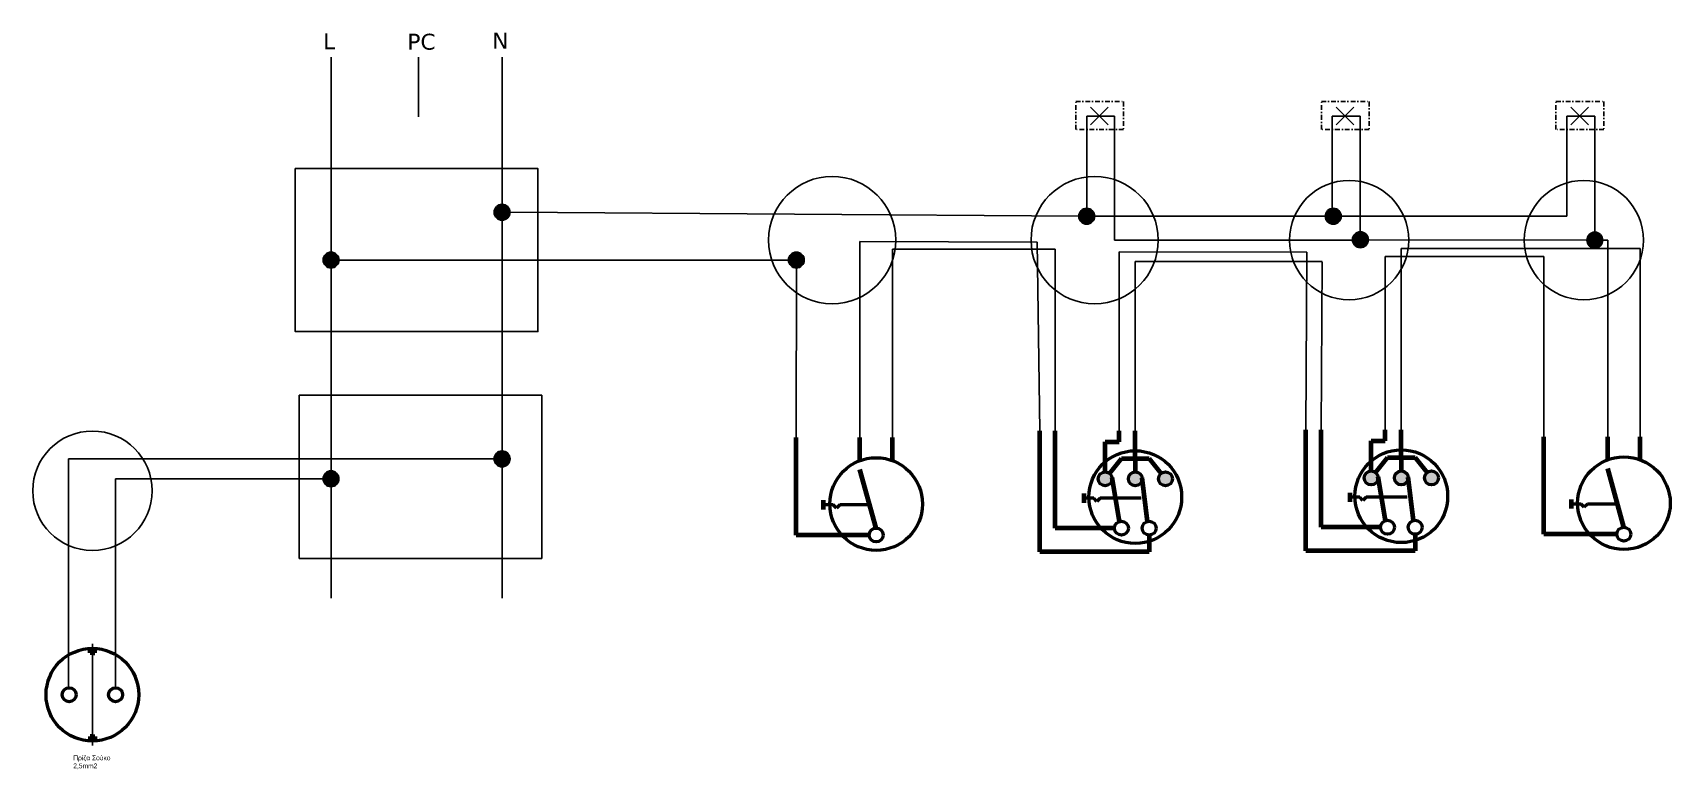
# Model space of a CAD drawing. Header units: millimetres. Extents: x 1397 to 2322, y 1763 to 1962.
# Drawn here: x 1910 to 2321.7, y 1768 to 1953.1 of the extents above; entities that cross this region are included whole.
import ezdxf

# ---------------------------------------------------------------- set-up
doc = ezdxf.new("R2010")
doc.units = ezdxf.units.MM
doc.header["$LTSCALE"] = 0.093
doc.linetypes.add('DASHDOT2', pattern=[12.7, 6.35, -3.175, 0, -3.175])
for name, color, linetype, lineweight in [('2S', 7, 'Continuous', 200), ('S', 7, 'Continuous', 100), ('S_2', 7, 'Continuous', 50), ('S_4', 7, 'Continuous', 25)]:
    doc.layers.add(name, color=color, linetype=linetype, lineweight=lineweight)
doc.layers.add('DESC', color=7, linetype='DASHDOT2', true_color=0xffffff)
for name, color, linetype in [('DESCCHILD', 20, 'Continuous'), ('LOC', 8, 'Continuous'), ('TERMS', 4, 'Continuous')]:
    doc.layers.add(name, color=color, linetype=linetype)

msp = doc.modelspace()

# ---------------------------------------------------------------- texts
at = {"ltscale": 2, "char_height": 4, "attachment_point": 1}
for s, insert in [('{\\fVerdana|b0|i0|c0|p34;L}', (1983, 1953)), ('{\\fVerdana|b0|i0|c0|p34;PC}', (2004.17, 1952.88)), ('{\\fVerdana|b0|i0|c161|p34;Ν}', (2025.53, 1953.13))]:
    msp.add_mtext_dynamic_manual_height_columns(s, width=5, gutter_width=7.07, heights=[0], dxfattribs=dict(at, insert=insert))
at = {"insert": (1920.18, 1771.45), "char_height": 1.2142, "width": 9.7427, "attachment_point": 1}
msp.add_mtext('Πρίζα Σούκο\\P2,5mm2', dxfattribs=at)

# ---------------------------------------------------------------- hatches: boundary and pattern name
at = {"ltscale": 2, "true_color": 0x000000}
h = msp.add_hatch(color=18, dxfattribs=at)
h.dxf.hatch_style = 1
h.paths.add_polyline_path([(2030, 1908, 1), (2026, 1908, 1)])
h = msp.add_hatch(color=18, dxfattribs=at)
h.dxf.hatch_style = 1
h.paths.add_polyline_path([(2177, 1907, 1), (2173, 1907, 1)])
h = msp.add_hatch(color=18, dxfattribs=at)
h.dxf.hatch_style = 1
h.paths.add_polyline_path([(2239, 1907, 1), (2235, 1907, 1)])
h = msp.add_hatch(color=18, dxfattribs=at)
h.dxf.hatch_style = 1
h.paths.add_polyline_path([(2245.82, 1901.1, 1), (2241.82, 1901.1, 1)])
h = msp.add_hatch(color=18, dxfattribs=at)
h.dxf.hatch_style = 1
h.paths.add_polyline_path([(2304.76, 1901, 1), (2300.76, 1901, 1)])
h = msp.add_hatch(color=18, dxfattribs=at)
h.dxf.hatch_style = 1
h.paths.add_polyline_path([(2104, 1896, 1), (2100, 1896, 1)])
h = msp.add_hatch(color=18, dxfattribs=at)
h.dxf.hatch_style = 1
h.paths.add_polyline_path([(2030, 1846, 1), (2026, 1846, 1)])
at = {"layer": '2S'}
h = msp.add_hatch(color=256, dxfattribs=at)
h.dxf.hatch_style = 1
h.paths.add_polyline_path([(2196.55, 1840.99, 1), (2193.05, 1840.99, 1)])
h.paths.add_polyline_path([(2188.97, 1840.99, 1), (2185.48, 1840.99, 1)])
h.paths.add_polyline_path([(2181.4, 1840.99, 1), (2177.91, 1840.99, 1)])
h = msp.add_hatch(color=256, dxfattribs=at)
h.dxf.hatch_style = 1
h.paths.add_polyline_path([(2263.43, 1841.21, 1), (2259.94, 1841.21, 1)])
h.paths.add_polyline_path([(2255.86, 1841.21, 1), (2252.36, 1841.21, 1)])
h.paths.add_polyline_path([(2248.29, 1841.21, 1), (2244.79, 1841.21, 1)])
h = msp.add_hatch(color=256, dxfattribs=at)
h.dxf.hatch_style = 1
h.paths.add_polyline_path([(1925, 1798.37, 0.012506), (1924.42, 1798.36), (1924.42, 1797.21), (1925, 1797.21)])
h.paths.add_polyline_path([(1925.58, 1798.36, 0.012506), (1925, 1798.37), (1925, 1797.21), (1925.58, 1797.21)])
h = msp.add_hatch(color=256, dxfattribs=at)
h.dxf.hatch_style = 1
h.paths.add_polyline_path([(1925, 1776.24), (1924.42, 1776.24), (1924.42, 1775.09, 0.012373), (1925, 1775.07)])
h.paths.add_polyline_path([(1925.59, 1776.24), (1925.01, 1776.24), (1925, 1775.07, 0.012638), (1925.59, 1775.09)])
at = {"layer": 'LOC', "ltscale": 2, "true_color": 0x000000}
h = msp.add_hatch(color=18, dxfattribs=at)
h.dxf.hatch_style = 1
h.paths.add_polyline_path([(1987, 1896, 1), (1983, 1896, 1)])
h = msp.add_hatch(color=18, dxfattribs=at)
h.dxf.hatch_style = 1
h.paths.add_polyline_path([(1987, 1841, 1), (1983, 1841, 1)])

# ---------------------------------------------------------------- linework, layer by layer
at = {"ltscale": 2}
for p, q in [((2007, 1947), (2007, 1932)), ((2298.95, 1932.19), (2302.76, 1932.19)), ((2117.99, 1851.35), (2117.99, 1900.69)), ((2117.99, 1900.69), (2162.58, 1900.52)), ((2126.14, 1851.35), (2126.14, 1898.71)), ((2126.14, 1898.71), (2167.11, 1898.71)), ((2162.58, 1900.52), (2163.22, 1853.09)), ((2167.11, 1898.71), (2167.11, 1853.09)), ((2314.16, 1898.89), (2254.11, 1898.89)), ((2254.11, 1898.89), (2254.11, 1853.3)), ((2314.16, 1851.57), (2314.16, 1898.89)), ((2183.13, 1853.09), (2183.13, 1898.06)), ((2183.13, 1898.06), (2230.37, 1897.95)), ((2187.23, 1853.09), (2187.23, 1895.59)), ((2187.23, 1895.59), (2234.18, 1895.59)), ((2230.37, 1897.95), (2230.11, 1853.3)), ((2234.18, 1895.57), (2233.99, 1853.3)), ((2250.01, 1853.3), (2250.01, 1896.84)), ((2250.01, 1896.84), (2289.96, 1896.84)), ((2289.96, 1896.84), (2289.96, 1851.57))]:
    msp.add_line(p, q, dxfattribs=at)
for p, q in [((2176, 1934.39), (2180.39, 1930)), ((2180.39, 1934.39), (2176, 1930)), ((2237.76, 1934.39), (2242.15, 1930)), ((2242.15, 1934.39), (2237.76, 1930)), ((2296.76, 1934.39), (2301.15, 1930)), ((2301.15, 1934.39), (2296.76, 1930))]:
    msp.add_line(p, q)
for points in [[(1976, 1919), (2037, 1919), (2037, 1878), (1976, 1878)], [(1977, 1862), (2038, 1862), (2038, 1821), (1977, 1821)]]:
    msp.add_lwpolyline(points, close=True, dxfattribs=at)
for centre, radius in [((2111, 1901), 16), ((2177, 1901), 16), ((2241, 1901), 15), ((2300, 1901), 15), ((2028, 1908), 2), ((2175, 1907), 2), ((2237, 1907), 2), ((2243.82, 1901.1), 2), ((2302.76, 1901), 2), ((2102, 1896), 2), ((1925, 1838), 15), ((2028, 1846), 2)]:
    msp.add_circle(centre, radius, dxfattribs=at)
at = {"layer": '2S'}
for p, q in [((2122.07, 1828.61), (2117.99, 1843.33)), ((2183.28, 1830.29), (2181.38, 1841.29)), ((2190.27, 1830.29), (2188.96, 1841.2)), ((2250.16, 1830.5), (2248.26, 1841.51)), ((2257.16, 1830.5), (2255.85, 1841.42)), ((2310.08, 1828.83), (2306, 1843.55)), ((1924.42, 1797.21), (1924.42, 1798.36)), ((1925, 1797.21), (1924.42, 1797.21)), ((1925, 1797.21), (1925.58, 1797.21)), ((1925.58, 1797.21), (1925.58, 1798.36)), ((1925.01, 1776.24), (1924.42, 1776.24)), ((1924.42, 1776.24), (1924.42, 1775.09)), ((1925, 1775.07), (1925.01, 1776.24)), ((1925.01, 1776.24), (1925.59, 1776.24)), ((1925.59, 1776.24), (1925.59, 1775.09))]:
    msp.add_line(p, q, dxfattribs=at)
at = {"layer": 'DESC', "ltscale": 2}
for points in [[(2172.24, 1935.81), (2184.24, 1935.81), (2184.24, 1928.81), (2172.24, 1928.81)], [(2234, 1935.81), (2246, 1935.81), (2246, 1928.81), (2234, 1928.81)], [(2293, 1935.81), (2305, 1935.81), (2305, 1928.81), (2293, 1928.81)]]:
    msp.add_lwpolyline(points, close=True, dxfattribs=at)
at = {"layer": 'DESCCHILD', "ltscale": 2}
for p, q in [((2178.19, 1932.19), (2182, 1932.19)), ((2182, 1932.19), (2182, 1901)), ((2239.95, 1932.19), (2243.76, 1932.19)), ((2243.76, 1903.1), (2243.76, 1932.19)), ((2302.76, 1932.19), (2302.76, 1903)), ((2182, 1901), (2241.82, 1901)), ((2245.82, 1901.1), (2300.76, 1901)), ((2304.76, 1901), (2306, 1900.99)), ((2306, 1851.57), (2306, 1901))]:
    msp.add_line(p, q, dxfattribs=at)
at = {"layer": 'LOC', "ltscale": 2}
for p, q in [((1985, 1897), (1985, 1947)), ((1985, 1895), (1985, 1843)), ((2101, 1896), (1986, 1896)), ((2101.95, 1851.35), (2102, 1895)), ((1930.83, 1841), (1984, 1841)), ((1930.83, 1788.47), (1930.83, 1841)), ((1985, 1839), (1985, 1811))]:
    msp.add_line(p, q, dxfattribs=at)
for centre in [(1985, 1896), (1985, 1841)]:
    msp.add_circle(centre, 2, dxfattribs=at)
at = {"layer": 'S'}
for p, q in [((2163.22, 1822.64), (2163.22, 1853.09)), ((2167.11, 1828.6), (2167.11, 1853.09)), ((2183.13, 1850.3), (2183.13, 1853.09)), ((2187.23, 1846.12), (2187.23, 1853.09)), ((2230.11, 1822.85), (2230.11, 1853.3)), ((2233.99, 1828.81), (2233.99, 1853.3)), ((2250.01, 1850.52), (2250.01, 1853.3)), ((2254.11, 1846.34), (2254.11, 1853.3)), ((2101.95, 1826.86), (2101.95, 1851.35)), ((2117.99, 1845.57), (2117.99, 1851.35)), ((2126.14, 1845.57), (2126.14, 1851.35)), ((2179.65, 1842.74), (2179.65, 1850.3)), ((2179.65, 1850.3), (2183.13, 1850.3)), ((2246.54, 1842.96), (2246.54, 1850.52)), ((2246.54, 1850.52), (2250.01, 1850.52)), ((2289.96, 1827.08), (2289.96, 1851.57)), ((2306, 1845.8), (2306, 1851.57)), ((2314.16, 1845.8), (2314.16, 1851.57)), ((2183.73, 1846.12), (2180.74, 1842.36)), ((2183.73, 1846.12), (2190.72, 1846.12)), ((2187.23, 1846.12), (2187.23, 1842.74)), ((2190.72, 1846.12), (2193.71, 1842.36)), ((2250.62, 1846.34), (2247.63, 1842.58)), ((2250.62, 1846.34), (2257.61, 1846.34)), ((2254.11, 1846.34), (2254.11, 1842.96)), ((2257.61, 1846.33), (2260.6, 1842.58)), ((2174.33, 1834.96), (2174.33, 1837.29)), ((2241.22, 1835.18), (2241.22, 1837.51)), ((2108.85, 1833.27), (2108.85, 1835.6)), ((2296.86, 1833.49), (2296.86, 1835.82)), ((2181.98, 1828.6), (2167.11, 1828.6)), ((2248.87, 1828.81), (2233.99, 1828.81)), ((2120.32, 1826.86), (2101.95, 1826.86)), ((2190.72, 1826.85), (2190.72, 1822.64)), ((2257.61, 1827.07), (2257.61, 1822.85)), ((2308.33, 1827.08), (2289.96, 1827.08)), ((2190.72, 1822.64), (2163.22, 1822.64)), ((2257.61, 1822.85), (2230.11, 1822.85))]:
    msp.add_line(p, q, dxfattribs=at)
at = {"layer": 'S_2'}
for p, q in [((2243.65, 1836.34), (2241.22, 1836.34)), ((2244.47, 1835.52), (2243.65, 1836.34)), ((2245.3, 1836.34), (2244.47, 1835.52)), ((2247.59, 1836.34), (2245.3, 1836.34)), ((2252.82, 1836.34), (2247.59, 1836.34)), ((2255.59, 1836.34), (2252.82, 1836.34)), ((2111.28, 1834.43), (2108.85, 1834.43)), ((2112.11, 1833.61), (2111.28, 1834.43)), ((2112.93, 1834.43), (2112.11, 1833.61)), ((2115.22, 1834.43), (2112.93, 1834.43)), ((2120.45, 1834.43), (2115.22, 1834.43)), ((2176.76, 1836.13), (2174.33, 1836.13)), ((2177.59, 1835.3), (2176.76, 1836.13)), ((2178.41, 1836.13), (2177.59, 1835.3)), ((2180.7, 1836.13), (2178.41, 1836.13)), ((2185.93, 1836.13), (2180.7, 1836.13)), ((2188.71, 1836.13), (2185.93, 1836.13)), ((2299.3, 1834.65), (2296.86, 1834.65)), ((2300.12, 1833.83), (2299.3, 1834.65)), ((2300.94, 1834.65), (2300.12, 1833.83)), ((2303.23, 1834.65), (2300.94, 1834.65)), ((2308.46, 1834.65), (2303.23, 1834.65))]:
    msp.add_line(p, q, dxfattribs=at)
for centre, radius in [((2122.07, 1834.66), 11.65), ((2187.23, 1836.4), 11.65), ((2254.11, 1836.61), 11.65), ((2310.08, 1834.88), 11.65), ((2179.65, 1840.99), 1.75), ((2187.23, 1840.99), 1.75), ((2194.8, 1840.99), 1.75), ((2246.54, 1841.21), 1.75), ((2254.11, 1841.21), 1.75), ((2261.69, 1841.21), 1.75), ((2122.07, 1826.86), 1.75), ((2183.73, 1828.6), 1.75), ((2190.72, 1828.6), 1.75), ((2250.62, 1828.81), 1.75), ((2257.61, 1828.81), 1.75), ((2310.08, 1827.08), 1.75), ((1925, 1786.72), 11.65), ((1919.17, 1786.72), 1.75), ((1930.83, 1786.72), 1.75)]:
    msp.add_circle(centre, radius, dxfattribs=at)
at = {"layer": 'S_4'}
for p, q in [((1925, 1798.37), (1925, 1799.54)), ((1925, 1799.54), (1925, 1773.91)), ((1925, 1775.07), (1925, 1773.91))]:
    msp.add_line(p, q, dxfattribs=at)
at = {"layer": 'TERMS', "ltscale": 2}
for p, q in [((2028, 1910), (2028, 1947)), ((2178.19, 1932.19), (2175, 1932.19)), ((2175, 1932.19), (2175, 1909)), ((2239.95, 1932.19), (2236.76, 1932.19)), ((2236.76, 1932.19), (2236.76, 1908.99)), ((2298.95, 1932.19), (2295.76, 1932.19)), ((2295.76, 1932.19), (2295.76, 1907)), ((2030, 1907.99), (2173, 1907)), ((2177, 1907), (2235, 1907)), ((2239, 1907), (2295.76, 1907)), ((2028, 1906), (2028, 1848)), ((1919, 1846), (2027, 1846)), ((1919, 1846), (1919, 1788.46)), ((2028, 1844), (2028, 1811))]:
    msp.add_line(p, q, dxfattribs=at)

msp.set_redraw_order([(e.dxf.handle, doc.entitydb.next_handle()) for e in msp.query("TEXT MTEXT ATTDEF DIMENSION ARC_DIMENSION")])  # texts and dimensions are drawn at this point

doc.saveas('drawing.dxf')
